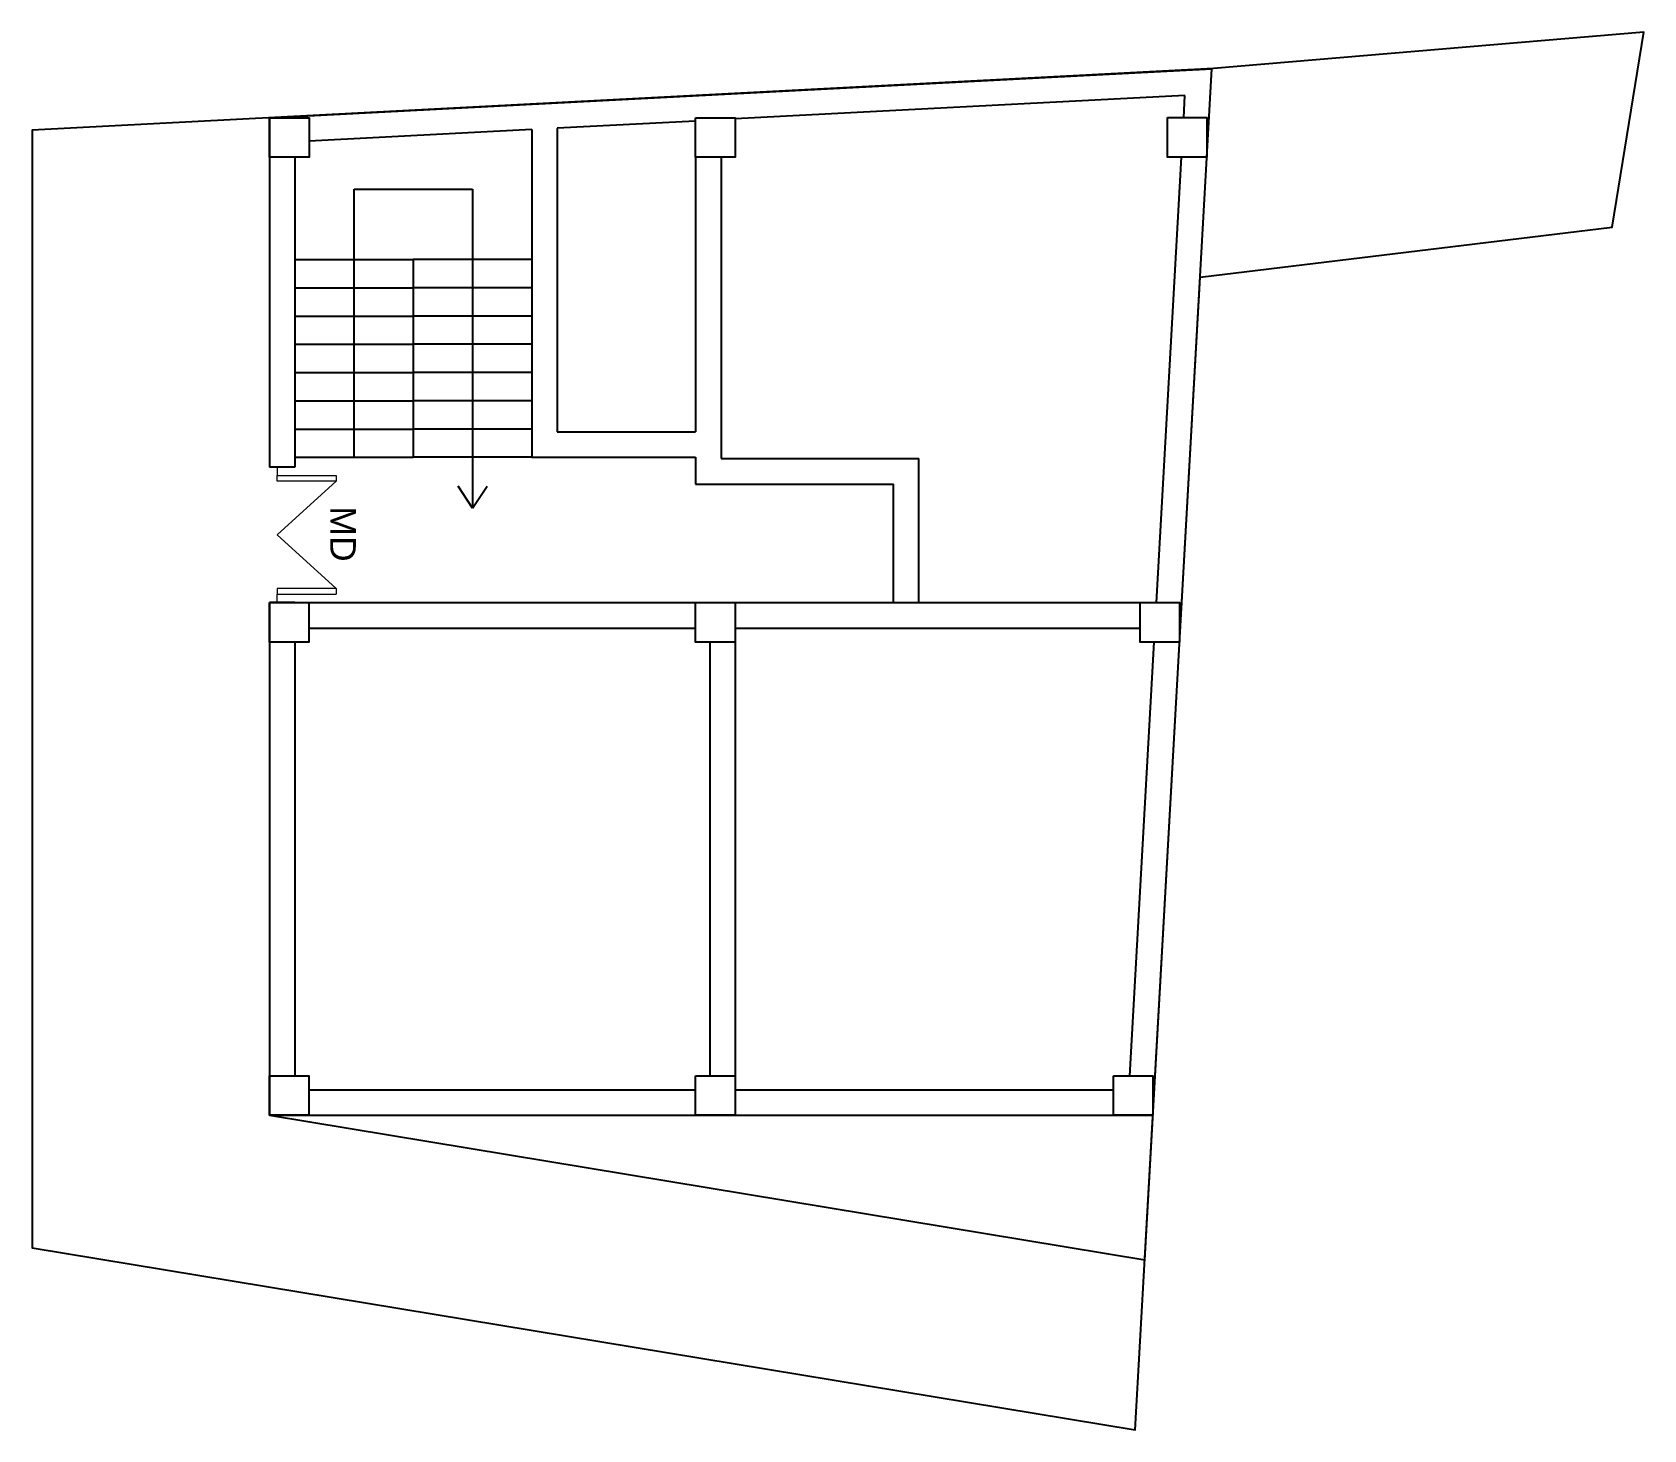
# Model space of a CAD drawing. Header units: inches. Extents: x 21707 to 1971361, y -855114 to -7342.
# Drawn here: x 29570 to 30141, y -12748 to -12253 of the extents above; entities that cross this region are included whole.
import ezdxf
from ezdxf.enums import TextEntityAlignment as Align

# ---------------------------------------------------------------- set-up
doc = ezdxf.new("R2010")
doc.units = ezdxf.units.IN
doc.header["$LTSCALE"] = 0.5
doc.header["$MEASUREMENT"] = 0
doc.layers.add('ELEVATION', color=85, linetype='Continuous', lineweight=9)
doc.layers.add('Toilet', color=7, linetype='Continuous', lineweight=25)
doc.styles.get("Standard").update_dxf_attribs({"font": 'arial.ttf'})

msp = doc.modelspace()

# ---------------------------------------------------------------- texts
msp.add_text('MD', height=9.03, rotation=270).set_placement((29680.45, -12431.02), align=Align.MIDDLE_CENTER)

# ---------------------------------------------------------------- linework, layer by layer
at = {"layer": 'ELEVATION', "color": 146, "ltscale": 0.25, "true_color": 0x105689}
for p, q in [((29657.04, -12407.34), (29657.04, -12410.34)), ((29657.04, -12410.34), (29678.04, -12410.34)), ((29657.04, -12412.34), (29657.04, -12410.34)), ((29678.04, -12410.34), (29678.04, -12412.34)), ((29678.04, -12412.34), (29657.04, -12412.34)), ((29678.04, -12412.34), (29657.04, -12431.34)), ((29678.04, -12450.34), (29657.04, -12431.34)), ((29678.04, -12450.34), (29657.04, -12450.34)), ((29657.04, -12450.34), (29657.04, -12452.34)), ((29678.04, -12450.34), (29678.04, -12452.34)), ((29657.04, -12455.34), (29657.04, -12452.34)), ((29657.04, -12452.34), (29678.04, -12452.34))]:
    msp.add_line(p, q, dxfattribs=at)
at = {"layer": 'Toilet'}
for p, q in [((29654.32, -12283.56), (29988.21, -12266.21)), ((29964.44, -12688.13), (29988.21, -12266.21)), ((29978.66, -12275.71), (29819.32, -12284)), ((29978.22, -12283.56), (29978.66, -12275.71)), ((29654.32, -12283.56), (29654.32, -12407.34)), ((29805.32, -12284.73), (29756.32, -12287.27)), ((29747.32, -12287.74), (29668.39, -12291.84)), ((29747.32, -12287.74), (29747.32, -12403.84)), ((29756.32, -12287.27), (29756.32, -12394.84)), ((29756.32, -12287.27), (29756.32, -12394.84)), ((29663.32, -12297.56), (29663.32, -12407.34)), ((29805.32, -12297.56), (29805.32, -12394.84)), ((29814.32, -12297.56), (29814.32, -12404.34)), ((29968.54, -12455.34), (29977.43, -12297.56)), ((29684.32, -12403.84), (29684.32, -12308.83)), ((29684.32, -12308.83), (29726.32, -12308.83)), ((29726.32, -12308.83), (29726.32, -12421.92)), ((29663.32, -12333.84), (29705.32, -12333.84)), ((29663.32, -12333.84), (29705.32, -12333.84)), ((29705.32, -12333.84), (29705.32, -12403.84)), ((29747.32, -12333.84), (29705.32, -12333.84)), ((29747.32, -12333.84), (29705.32, -12333.84)), ((29663.32, -12343.84), (29705.32, -12343.84)), ((29663.32, -12343.84), (29705.32, -12343.84)), ((29747.32, -12343.84), (29705.32, -12343.84)), ((29747.32, -12343.84), (29705.32, -12343.84)), ((29663.32, -12353.84), (29705.32, -12353.84)), ((29663.32, -12353.84), (29705.32, -12353.84)), ((29747.32, -12353.84), (29705.32, -12353.84)), ((29747.32, -12353.84), (29705.32, -12353.84)), ((29663.32, -12363.84), (29705.32, -12363.84)), ((29663.32, -12363.84), (29705.32, -12363.84)), ((29747.32, -12363.84), (29705.32, -12363.84)), ((29747.32, -12363.84), (29705.32, -12363.84)), ((29663.32, -12373.84), (29705.32, -12373.84)), ((29663.32, -12373.84), (29705.32, -12373.84)), ((29747.32, -12373.84), (29705.32, -12373.84)), ((29747.32, -12373.84), (29705.32, -12373.84)), ((29663.32, -12383.84), (29705.32, -12383.84)), ((29663.32, -12383.84), (29705.32, -12383.84)), ((29747.32, -12383.84), (29705.32, -12383.84)), ((29747.32, -12383.84), (29705.32, -12383.84)), ((29663.32, -12393.84), (29705.32, -12393.84)), ((29663.32, -12393.84), (29705.32, -12393.84)), ((29747.32, -12393.84), (29705.32, -12393.84)), ((29747.32, -12393.84), (29705.32, -12393.84)), ((29756.32, -12394.84), (29805.32, -12394.84)), ((29663.32, -12403.84), (29705.32, -12403.84)), ((29663.32, -12403.84), (29705.32, -12403.84)), ((29747.32, -12403.84), (29705.32, -12403.84)), ((29747.32, -12403.84), (29705.32, -12403.84)), ((29747.32, -12403.84), (29756.32, -12403.84)), ((29756.32, -12403.84), (29805.32, -12403.84)), ((29756.32, -12403.84), (29756.32, -12403.84)), ((29805.32, -12403.84), (29805.32, -12413.34)), ((29814.32, -12404.34), (29884.41, -12404.34)), ((29884.41, -12455.34), (29884.41, -12404.34)), ((29663.32, -12407.34), (29654.32, -12407.34)), ((29726.32, -12421.92), (29721.18, -12414.11)), ((29726.32, -12421.92), (29731.46, -12414.11)), ((29805.32, -12413.34), (29875.41, -12413.34)), ((29875.41, -12455.34), (29875.41, -12413.34)), ((29663.32, -12455.34), (29654.32, -12455.34)), ((29663.32, -12455.34), (29654.32, -12455.34)), ((29654.32, -12455.34), (29654.32, -12469.34)), ((29668.32, -12455.34), (29805.32, -12455.34)), ((29819.32, -12455.34), (29962.77, -12455.34)), ((29668.32, -12464.34), (29805.32, -12464.34)), ((29819.32, -12464.34), (29962.77, -12464.34)), ((29663.32, -12469.34), (29663.32, -12622.98)), ((29810.32, -12469.34), (29810.32, -12622.98)), ((29819.32, -12469.34), (29819.32, -12622.98)), ((29959.09, -12622.98), (29967.75, -12469.34)), ((29668.32, -12627.98), (29805.32, -12627.98)), ((29819.32, -12627.98), (29953.32, -12627.98)), ((29654.32, -12636.98), (29964.44, -12688.13)), ((29654.32, -12636.98), (29967.32, -12636.98))]:
    msp.add_line(p, q, dxfattribs=at)
for points in [[(29984.05, -12340.03), (30129.99, -12322.37), (30141.21, -12253.27), (29988.75, -12266.18), (29570.32, -12287.93), (29570.32, -12683.93), (29961.04, -12748.38)], [(29654.39, -12283.56), (29668.39, -12283.56), (29668.39, -12297.56), (29654.39, -12297.56)], [(29805.32, -12283.56), (29819.32, -12283.56), (29819.32, -12297.56), (29805.32, -12297.56)], [(29972.45, -12283.51), (29986.45, -12283.51), (29986.45, -12297.51), (29972.45, -12297.51)], [(29654.32, -12455.34), (29668.32, -12455.34), (29668.32, -12469.34), (29654.32, -12469.34)], [(29805.32, -12455.34), (29819.32, -12455.34), (29819.32, -12469.34), (29805.32, -12469.34)], [(29962.77, -12455.34), (29976.77, -12455.34), (29976.77, -12469.34), (29962.77, -12469.34)], [(29654.32, -12622.98), (29668.32, -12622.98), (29668.32, -12636.98), (29654.32, -12636.98)], [(29805.32, -12622.98), (29819.32, -12622.98), (29819.32, -12636.98), (29805.32, -12636.98)], [(29953.32, -12622.98), (29967.32, -12622.98), (29967.32, -12636.98), (29953.32, -12636.98)]]:
    msp.add_lwpolyline(points, close=True, dxfattribs=at)
for points in [[(29654.32, -12455.34), (29654.32, -12636.98), (29964.44, -12688.13), (29988.21, -12266.21), (29654.32, -12283.56)], [(29654.32, -12283.56), (29654.32, -12407.34)]]:
    msp.add_lwpolyline(points, dxfattribs=at)

msp.set_redraw_order([(e.dxf.handle, doc.entitydb.next_handle()) for e in msp.query("TEXT MTEXT ATTDEF DIMENSION ARC_DIMENSION")])  # texts and dimensions are drawn at this point

doc.saveas('drawing.dxf')
